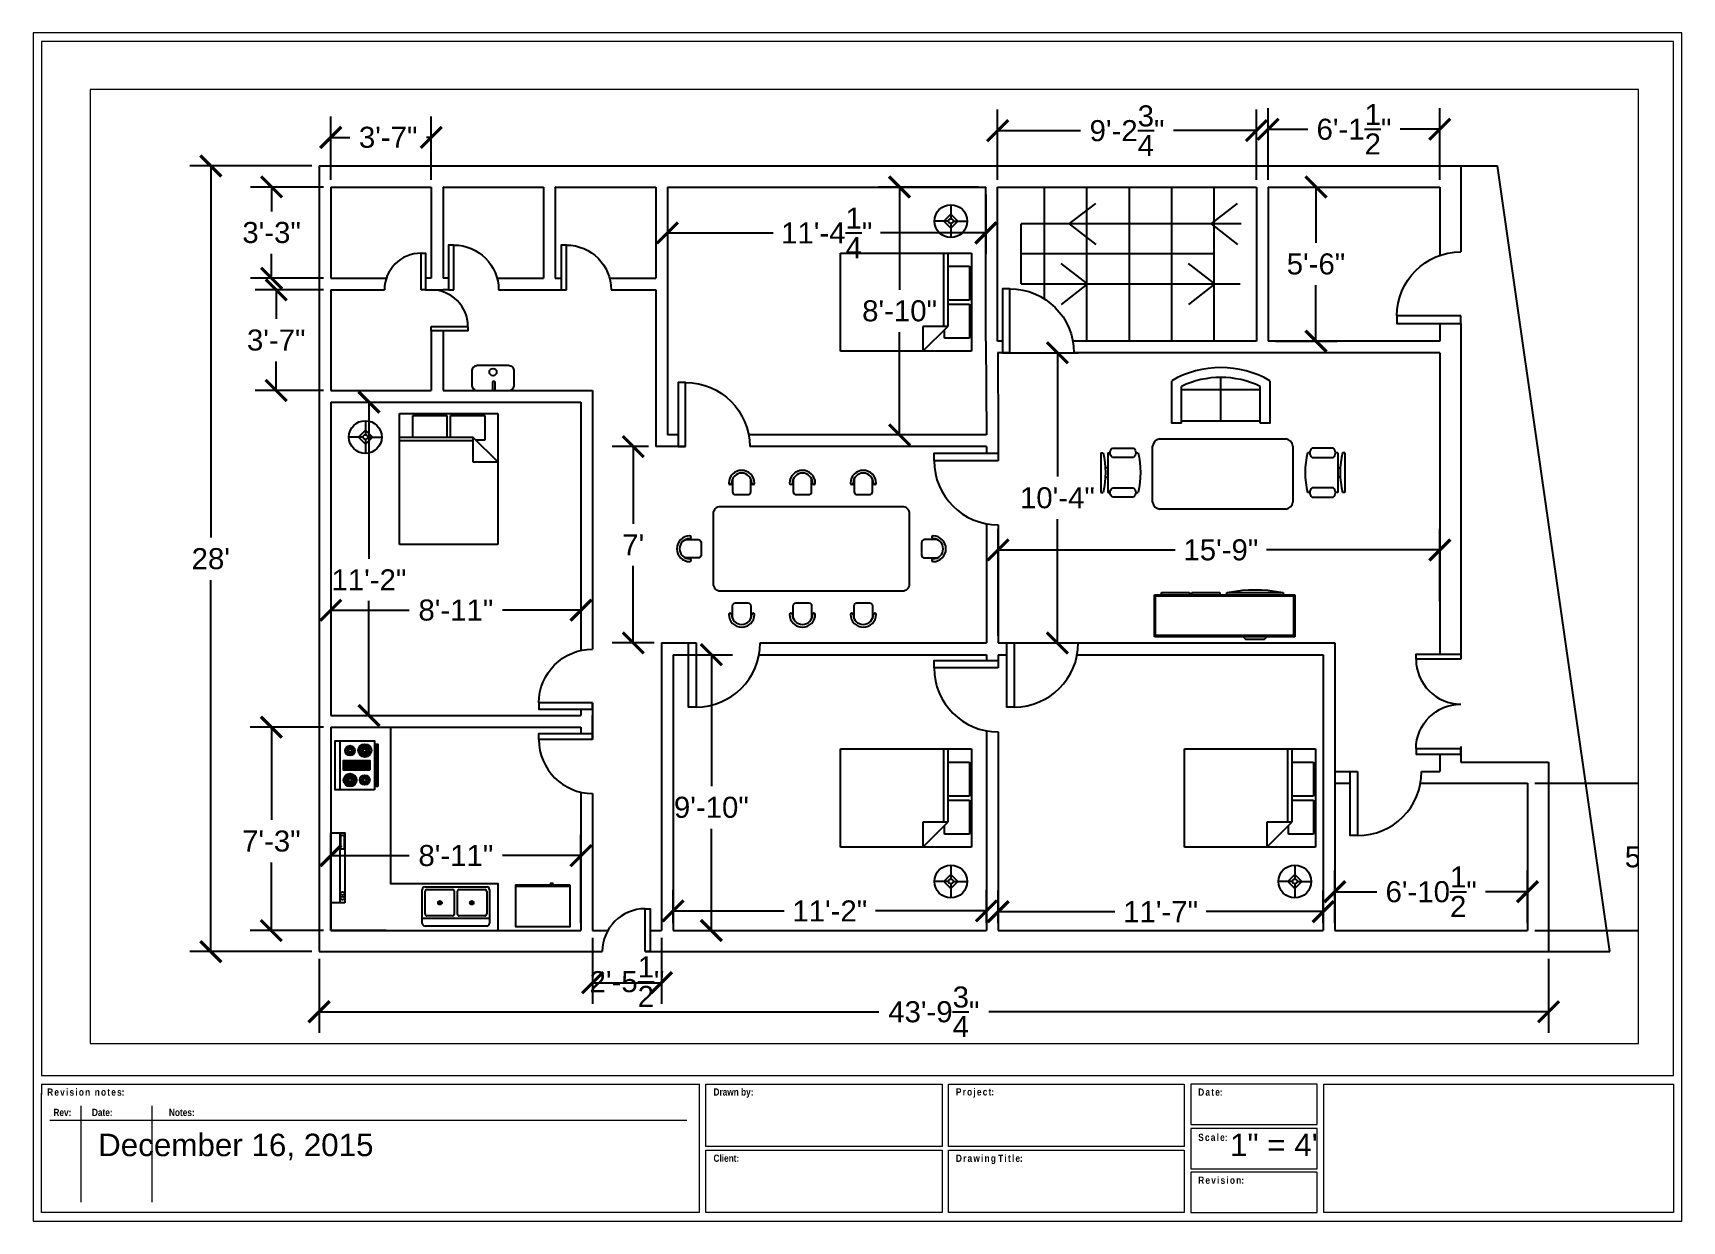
# Paper-space layout 'Layout1' of a CAD drawing. Header units: inches. Extents: x 11.7 to 26.4, y 11.1 to 21.7.
# The model-space entities are those that its viewports show. They can reach past a viewport. Long polylines and large blocks are cut down to what shows.
import ezdxf

# ---------------------------------------------------------------- set-up
doc = ezdxf.new("R2010")
doc.units = ezdxf.units.IN
doc.header["$MEASUREMENT"] = 0
doc.layers.add('Blocks', color=7, linetype='Continuous')
doc.layers.add('dim', color=7, linetype='Continuous')
doc.layers.add('www.cadblocksfree.com', color=7, linetype='Continuous', lineweight=0)
doc.styles.get("Standard").update_dxf_attribs({"font": 'arial.ttf'})
doc.dimstyles.get("Standard").update_dxf_attribs({"dimscale": 50, "dimtxt": 0.18, "dimasz": 0.18, "dimexe": 0.18, "dimexo": 0.0625, "dimgap": 0.09, "dimtad": 0, "dimtih": 1, "dimtoh": 1, "dimzin": 0, "dimdsep": 46, "dimlunit": 4, "dimtxsty": 'Standard', "dimblk": 'ARCHTICK', "dimcen": 0.09, "dimclrd": 3, "dimclre": 3, "dimclrt": 3, "dimadec": 0, "dimazin": 0, "dimtfac": 1, "dimtofl": 0, "dimtmove": 0, "dimatfit": 3, "dimfxl": 1, "dimtolj": 1, "dimtzin": 0, "dimarcsym": 0})

psp = doc.layouts.get("Layout1")

# ---------------------------------------------------------------- texts
at = {"char_height": 0.2, "attachment_point": 1}
for s, insert in [('December 16, 2015', (12.306, 11.874)), ('1" = 4\'', (22.391, 11.874))]:
    psp.add_mtext(s, dxfattribs=dict(at, insert=insert))
at = {"layer": 'www.cadblocksfree.com', "width": 507.64975, "attachment_point": 4}
for s, insert, char_height in [('{\\fArial Narrow|b1|i0|c0|p34;\\H0.75x;R\\H0.4444x; \\H2.25x;e\\H0.4444x; \\H2.25x;v\\H0.4445x; \\H2.25x;i\\H0.4445x; \\H2.249x;s\\H0.4446x; \\H2.249x;i\\H0.4446x; \\H2.249x;o\\H0.4446x; \\H2.249x;n  n\\H0.4446x; \\H2.249x;o\\H0.4446x; \\H2.249x;t\\H0.4446x; \\H2.249x;e\\H0.4446x; \\H2.249x;s:}', (11.852, 12.244), 0.085748), ('{\\fArial Narrow|b1|i0|c0|p34;\\H0.75x;Drawn by:\\C242;\\c3539158; }', (17.789, 12.236), 0.08575), ('{\\fArial Narrow|b1|i0|c0|p34;\\H0.75x;\\C7;P\\H0.4444x; \\H2.25x;r\\H0.4444x; \\H2.25x;o\\H0.4444x; \\H2.25x;j\\H0.4444x; \\H2.25x;e\\H0.4444x; \\H2.25x;c\\H0.4444x; \\H2.25x;t\\H0.9996x;:}', (19.949, 12.237), 0.085748), ('{\\fArial Narrow|b1|i0|c0|p34;\\H0.75x;\\C7;D\\H0.4444x; \\H2.25x;a\\H0.4444x; \\H2.25x;t\\H0.4444x; \\H2.25x;e:}', (22.108, 12.244), 0.085748), ('{\\fArial Narrow|b1|i0|c0|p34;\\H0.75x;Rev:^IDate:^I^INotes:}', (11.908, 12.063), 0.08575), ('{\\fArial Narrow|b1|i0|c0|p34;\\H0.75x;S\\H0.4444x; \\H2.25x;c\\H0.4444x; \\H2.25x;a\\H0.4444x; \\H2.25x;l\\H0.4446x; \\H2.249x;e:}', (22.108, 11.841), 0.085748), ('{\\fArial Narrow|b1|i0|c0|p34;\\H0.75x;Client\\H0.998x;:}', (17.789, 11.655), 0.08575), ('{\\fArial Narrow|b1|i0|c0|p34;\\H0.75x;D\\H0.4444x; \\H2.25x;r\\H0.4444x; \\H2.25x;a\\H0.4444x; \\H2.25x;w\\H0.4444x; \\H2.25x;i\\H0.4444x; \\H2.25x;n\\H0.4444x; \\H2.25x;g T\\H0.4444x; \\H2.25x;i\\H0.4444x; \\H2.25x;t\\H0.4444x; \\H2.25x;l\\H0.4444x; \\H2.25x;e\\H0.999x;:}', (19.949, 11.645), 0.085748), ('{\\fArial Narrow|b1|i0|c0|p34;\\H0.75x;R\\H0.4444x; \\H2.25x;e\\H0.4444x; \\H2.25x;v\\H0.4444x; \\H2.25x;i\\H0.4446x; \\H2.249x;s\\H0.4446x; \\H2.249x;i\\H0.4446x; \\H2.249x;o\\H0.4446x; \\H2.249x;n:}', (22.108, 11.459), 0.085748)]:
    psp.add_mtext(s, dxfattribs=dict(at, insert=insert, char_height=char_height))

msp = doc.modelspace()

# ---------------------------------------------------------------- blocks, each defined once
blk = doc.blocks.new('door')
blk.add_lwpolyline([(0, -3.18), (-27.39, -3.18), (-27.39, 0), (0, 0)], close=True)
blk.add_arc((0, -3.18), 27.39, 180, 270)
blk = doc.blocks.new('_ArchTick')
at = {"color": 0, "linetype": 'ByBlock', "const_width": 0.15}
blk.add_lwpolyline([(-0.5, -0.5), (0.5, 0.5)], dxfattribs=at)
blk = doc.blocks.new('*D6')
at = {"layer": 'Defpoints', "color": 0, "transparency": 16777216}
for p in [(119.11, -287.73), (12.11, -319.77), (119.11, -319.77)]:
    blk.add_point(p, dxfattribs=at)
at = {"layer": 'dim', "color": 3, "lineweight": -2, "transparency": 16777216}
for p, q in [((12.11, -316.65), (12.11, -278.73)), ((119.11, -316.65), (119.11, -278.73)), ((12.11, -287.73), (45.64, -287.73)), ((119.11, -287.73), (85.57, -287.73))]:
    blk.add_line(p, q, dxfattribs=at)
at = {"layer": 'dim', "color": 3, "lineweight": -2, "transparency": 16777216, "xscale": 9, "yscale": 9, "zscale": 9, "rotation": 180}
blk.add_blockref('_ArchTick', (12.11, -287.73), dxfattribs=at)
at = {"layer": 'dim', "color": 3, "lineweight": -2, "transparency": 16777216, "xscale": 9, "yscale": 9, "zscale": 9}
blk.add_blockref('_ArchTick', (119.11, -287.73), dxfattribs=at)
at = {"layer": 'dim', "color": 3, "transparency": 16777216, "insert": (65.61, -287.73), "char_height": 9, "attachment_point": 5}
blk.add_mtext('\\A1;8\'-11"', dxfattribs=at)
blk = doc.blocks.new('*D7')
at = {"layer": 'Defpoints', "color": 0, "transparency": 16777216}
for p in [(12.11, -232.77), (-13.31, -319.77), (12.11, -319.77)]:
    blk.add_point(p, dxfattribs=at)
at = {"layer": 'dim', "color": 3, "lineweight": -2, "transparency": 16777216}
for p, q in [((8.98, -232.77), (-22.31, -232.77)), ((-13.31, -232.77), (-13.31, -272.43)), ((-13.31, -319.77), (-13.31, -290.63)), ((8.98, -319.77), (-22.31, -319.77))]:
    blk.add_line(p, q, dxfattribs=at)
at = {"layer": 'dim', "color": 3, "lineweight": -2, "transparency": 16777216, "xscale": 9, "yscale": 9, "zscale": 9}
for p, rotation in [((-13.31, -232.77), 90), ((-13.31, -319.77), 270)]:
    blk.add_blockref('_ArchTick', p, dxfattribs=dict(at, rotation=rotation))
at = {"layer": 'dim', "color": 3, "transparency": 16777216, "insert": (-13.31, -281.53), "char_height": 9, "attachment_point": 5}
blk.add_mtext('\\A1;7\'-3"', dxfattribs=at)
blk = doc.blocks.new('*D8')
at = {"layer": 'Defpoints', "color": 0, "transparency": 16777216}
for p in [(12.11, -93.77), (12.11, -227.77), (28.42, -227.77)]:
    blk.add_point(p, dxfattribs=at)
at = {"layer": 'dim', "color": 3, "lineweight": -2, "transparency": 16777216}
for p, q in [((15.23, -93.77), (37.42, -93.77)), ((28.42, -93.77), (28.42, -160.77)), ((28.42, -227.77), (28.42, -178.81)), ((15.23, -227.77), (37.42, -227.77))]:
    blk.add_line(p, q, dxfattribs=at)
at = {"layer": 'dim', "color": 3, "lineweight": -2, "transparency": 16777216, "xscale": 9, "yscale": 9, "zscale": 9}
for p, rotation in [((28.42, -93.77), 90), ((28.42, -227.77), 270)]:
    blk.add_blockref('_ArchTick', p, dxfattribs=dict(at, rotation=rotation))
at = {"layer": 'dim', "color": 3, "transparency": 16777216, "insert": (28.42, -169.79), "char_height": 9, "attachment_point": 5}
blk.add_mtext('\\A1;11\'-2"', dxfattribs=at)
blk = doc.blocks.new('*D9')
at = {"layer": 'Defpoints', "color": 0, "transparency": 16777216}
for p in [(12.11, -93.77), (119.11, -93.77), (119.11, -182.75)]:
    blk.add_point(p, dxfattribs=at)
at = {"layer": 'dim', "color": 3, "lineweight": -2, "transparency": 16777216}
for p, q in [((12.11, -96.9), (12.11, -191.75)), ((119.11, -96.9), (119.11, -191.75)), ((12.11, -182.75), (45.64, -182.75)), ((119.11, -182.75), (85.57, -182.75))]:
    blk.add_line(p, q, dxfattribs=at)
at = {"layer": 'dim', "color": 3, "lineweight": -2, "transparency": 16777216, "xscale": 9, "yscale": 9, "zscale": 9, "rotation": 180}
blk.add_blockref('_ArchTick', (12.11, -182.75), dxfattribs=at)
at = {"layer": 'dim', "color": 3, "lineweight": -2, "transparency": 16777216, "xscale": 9, "yscale": 9, "zscale": 9}
blk.add_blockref('_ArchTick', (119.11, -182.75), dxfattribs=at)
at = {"layer": 'dim', "color": 3, "transparency": 16777216, "insert": (65.61, -182.75), "char_height": 9, "attachment_point": 5}
blk.add_mtext('\\A1;8\'-11"', dxfattribs=at)
blk = doc.blocks.new('*D10')
at = {"layer": 'Defpoints', "color": 0, "transparency": 16777216}
for p in [(55.11, 19.44), (12.11, -1.77), (55.11, -1.77)]:
    blk.add_point(p, dxfattribs=at)
at = {"layer": 'dim', "color": 3, "lineweight": -2, "transparency": 16777216}
for p, q in [((12.11, 1.35), (12.11, 28.44)), ((55.11, 1.35), (55.11, 28.44)), ((12.11, 19.44), (20.19, 19.44)), ((55.11, 19.44), (53.11, 19.44))]:
    blk.add_line(p, q, dxfattribs=at)
at = {"layer": 'dim', "color": 3, "lineweight": -2, "transparency": 16777216, "xscale": 9, "yscale": 9, "zscale": 9, "rotation": 180}
blk.add_blockref('_ArchTick', (12.11, 19.44), dxfattribs=at)
at = {"layer": 'dim', "color": 3, "lineweight": -2, "transparency": 16777216, "xscale": 9, "yscale": 9, "zscale": 9}
blk.add_blockref('_ArchTick', (55.11, 19.44), dxfattribs=at)
at = {"layer": 'dim', "color": 3, "transparency": 16777216, "insert": (36.65, 19.44), "char_height": 9, "attachment_point": 5}
blk.add_mtext('\\A1;3\'-7"', dxfattribs=at)
blk = doc.blocks.new('*D11')
at = {"layer": 'Defpoints', "color": 0, "transparency": 16777216}
for p in [(12.11, -1.77), (-13.2, -40.77), (12.11, -40.77)]:
    blk.add_point(p, dxfattribs=at)
at = {"layer": 'dim', "color": 3, "lineweight": -2, "transparency": 16777216}
for p, q in [((8.98, -1.77), (-22.2, -1.77)), ((-13.2, -1.77), (-13.2, -12.18)), ((-13.2, -40.77), (-13.2, -30.37)), ((8.98, -40.77), (-22.2, -40.77))]:
    blk.add_line(p, q, dxfattribs=at)
at = {"layer": 'dim', "color": 3, "lineweight": -2, "transparency": 16777216, "xscale": 9, "yscale": 9, "zscale": 9}
for p, rotation in [((-13.2, -1.77), 90), ((-13.2, -40.77), 270)]:
    blk.add_blockref('_ArchTick', p, dxfattribs=dict(at, rotation=rotation))
at = {"layer": 'dim', "color": 3, "transparency": 16777216, "insert": (-13.2, -21.27), "char_height": 9, "attachment_point": 5}
blk.add_mtext('\\A1;3\'-3"', dxfattribs=at)
blk = doc.blocks.new('*D12')
at = {"layer": 'Defpoints', "color": 0, "transparency": 16777216}
for p in [(12.11, -45.77), (-11.23, -88.77), (12.11, -88.77)]:
    blk.add_point(p, dxfattribs=at)
at = {"layer": 'dim', "color": 3, "lineweight": -2, "transparency": 16777216}
for p, q in [((8.98, -45.77), (-20.23, -45.77)), ((-11.23, -45.77), (-11.23, -58.18)), ((-11.23, -88.77), (-11.23, -76.37)), ((8.98, -88.77), (-20.23, -88.77))]:
    blk.add_line(p, q, dxfattribs=at)
at = {"layer": 'dim', "color": 3, "lineweight": -2, "transparency": 16777216, "xscale": 9, "yscale": 9, "zscale": 9}
for p, rotation in [((-11.23, -45.77), 90), ((-11.23, -88.77), 270)]:
    blk.add_blockref('_ArchTick', p, dxfattribs=dict(at, rotation=rotation))
at = {"layer": 'dim', "color": 3, "transparency": 16777216, "insert": (-11.23, -67.27), "char_height": 9, "attachment_point": 5}
blk.add_mtext('\\A1;3\'-7"', dxfattribs=at)
blk = doc.blocks.new('*D13')
at = {"layer": 'Defpoints', "color": 0, "transparency": 16777216}
for p in [(156.11, -1.77), (292.31, -1.77), (292.31, -21.41)]:
    blk.add_point(p, dxfattribs=at)
at = {"layer": 'dim', "color": 3, "lineweight": -2, "transparency": 16777216}
for p, q in [((156.11, -4.9), (156.11, -30.41)), ((292.31, -4.9), (292.31, -30.41)), ((156.11, -21.41), (201.26, -21.41)), ((292.31, -21.41), (247.16, -21.41))]:
    blk.add_line(p, q, dxfattribs=at)
at = {"layer": 'dim', "color": 3, "lineweight": -2, "transparency": 16777216, "xscale": 9, "yscale": 9, "zscale": 9, "rotation": 180}
blk.add_blockref('_ArchTick', (156.11, -21.41), dxfattribs=at)
at = {"layer": 'dim', "color": 3, "lineweight": -2, "transparency": 16777216, "xscale": 9, "yscale": 9, "zscale": 9}
blk.add_blockref('_ArchTick', (292.31, -21.41), dxfattribs=at)
at = {"layer": 'dim', "color": 3, "transparency": 16777216, "insert": (224.21, -21.41), "char_height": 9, "attachment_point": 5}
blk.add_mtext('\\A1;11\'-4{\\H1.000000x;\\S1/4;}"', dxfattribs=at)
blk = doc.blocks.new('*D14')
at = {"layer": 'Defpoints', "color": 0, "transparency": 16777216}
for p in [(292.31, -1.77), (255.37, -107.78), (292.59, -107.78)]:
    blk.add_point(p, dxfattribs=at)
at = {"layer": 'dim', "color": 3, "lineweight": -2, "transparency": 16777216}
for p, q in [((289.19, -1.77), (246.37, -1.77)), ((255.37, -1.77), (255.37, -45.68)), ((255.37, -107.78), (255.37, -63.87)), ((289.47, -107.78), (246.37, -107.78))]:
    blk.add_line(p, q, dxfattribs=at)
at = {"layer": 'dim', "color": 3, "lineweight": -2, "transparency": 16777216, "xscale": 9, "yscale": 9, "zscale": 9}
for p, rotation in [((255.37, -1.77), 90), ((255.37, -107.78), 270)]:
    blk.add_blockref('_ArchTick', p, dxfattribs=dict(at, rotation=rotation))
at = {"layer": 'dim', "color": 3, "transparency": 16777216, "insert": (255.37, -54.78), "char_height": 9, "attachment_point": 5}
blk.add_mtext('\\A1;8\'-10"', dxfattribs=at)
blk = doc.blocks.new('*D15')
at = {"layer": 'Defpoints', "color": 0, "transparency": 16777216}
for p in [(292.51, -311.38), (158.51, -319.77), (292.51, -319.77)]:
    blk.add_point(p, dxfattribs=at)
at = {"layer": 'dim', "color": 3, "lineweight": -2, "transparency": 16777216}
for p, q in [((158.51, -316.65), (158.51, -302.38)), ((292.51, -316.65), (292.51, -302.38)), ((158.51, -311.38), (205.97, -311.38)), ((292.51, -311.38), (245.04, -311.38))]:
    blk.add_line(p, q, dxfattribs=at)
at = {"layer": 'dim', "color": 3, "lineweight": -2, "transparency": 16777216, "xscale": 9, "yscale": 9, "zscale": 9, "rotation": 180}
blk.add_blockref('_ArchTick', (158.51, -311.38), dxfattribs=at)
at = {"layer": 'dim', "color": 3, "lineweight": -2, "transparency": 16777216, "xscale": 9, "yscale": 9, "zscale": 9}
blk.add_blockref('_ArchTick', (292.51, -311.38), dxfattribs=at)
at = {"layer": 'dim', "color": 3, "transparency": 16777216, "insert": (225.51, -311.38), "char_height": 9, "attachment_point": 5}
blk.add_mtext('\\A1;11\'-2"', dxfattribs=at)
blk = doc.blocks.new('*D16')
at = {"layer": 'Defpoints', "color": 0, "transparency": 16777216}
for p in [(158.51, -201.77), (158.51, -319.77), (174.87, -319.77)]:
    blk.add_point(p, dxfattribs=at)
at = {"layer": 'dim', "color": 3, "lineweight": -2, "transparency": 16777216}
for p, q in [((161.63, -201.77), (183.87, -201.77)), ((174.87, -201.77), (174.87, -258)), ((174.87, -319.77), (174.87, -276.19)), ((161.63, -319.77), (183.87, -319.77))]:
    blk.add_line(p, q, dxfattribs=at)
at = {"layer": 'dim', "color": 3, "lineweight": -2, "transparency": 16777216, "xscale": 9, "yscale": 9, "zscale": 9}
for p, rotation in [((174.87, -201.77), 90), ((174.87, -319.77), 270)]:
    blk.add_blockref('_ArchTick', p, dxfattribs=dict(at, rotation=rotation))
at = {"layer": 'dim', "color": 3, "transparency": 16777216, "insert": (174.87, -267.1), "char_height": 9, "attachment_point": 5}
blk.add_mtext('\\A1;9\'-10"', dxfattribs=at)
blk = doc.blocks.new('*D17')
at = {"layer": 'Defpoints', "color": 0, "transparency": 16777216}
for p in [(436.51, -311.68), (297.51, -319.77), (436.51, -319.77)]:
    blk.add_point(p, dxfattribs=at)
at = {"layer": 'dim', "color": 3, "lineweight": -2, "transparency": 16777216}
for p, q in [((297.51, -316.65), (297.51, -302.68)), ((436.51, -316.65), (436.51, -302.68)), ((297.51, -311.68), (347.47, -311.68)), ((436.51, -311.68), (386.54, -311.68))]:
    blk.add_line(p, q, dxfattribs=at)
at = {"layer": 'dim', "color": 3, "lineweight": -2, "transparency": 16777216, "xscale": 9, "yscale": 9, "zscale": 9, "rotation": 180}
blk.add_blockref('_ArchTick', (297.51, -311.68), dxfattribs=at)
at = {"layer": 'dim', "color": 3, "lineweight": -2, "transparency": 16777216, "xscale": 9, "yscale": 9, "zscale": 9}
blk.add_blockref('_ArchTick', (436.51, -311.68), dxfattribs=at)
at = {"layer": 'dim', "color": 3, "transparency": 16777216, "insert": (367.01, -311.68), "char_height": 9, "attachment_point": 5}
blk.add_mtext('\\A1;11\'-7"', dxfattribs=at)
blk = doc.blocks.new('*D18')
at = {"layer": 'Defpoints', "color": 0, "transparency": 16777216}
for p in [(523.92, -303.14), (441.51, -319.77), (523.92, -319.77)]:
    blk.add_point(p, dxfattribs=at)
at = {"layer": 'dim', "color": 3, "lineweight": -2, "transparency": 16777216}
for p, q in [((441.51, -316.65), (441.51, -294.14)), ((523.92, -316.65), (523.92, -294.14)), ((441.51, -303.14), (459.45, -303.14)), ((523.92, -303.14), (505.98, -303.14))]:
    blk.add_line(p, q, dxfattribs=at)
at = {"layer": 'dim', "color": 3, "lineweight": -2, "transparency": 16777216, "xscale": 9, "yscale": 9, "zscale": 9, "rotation": 180}
blk.add_blockref('_ArchTick', (441.51, -303.14), dxfattribs=at)
at = {"layer": 'dim', "color": 3, "lineweight": -2, "transparency": 16777216, "xscale": 9, "yscale": 9, "zscale": 9}
blk.add_blockref('_ArchTick', (523.92, -303.14), dxfattribs=at)
at = {"layer": 'dim', "color": 3, "transparency": 16777216, "insert": (482.71, -303.14), "char_height": 9, "attachment_point": 5}
blk.add_mtext('\\A1;6\'-10{\\H1.000000x;\\S1/2;}"', dxfattribs=at)
blk = doc.blocks.new('*D19')
at = {"layer": 'Defpoints', "color": 0, "transparency": 16777216}
for p in [(523.92, -256.77), (523.92, -319.77), (578.02, -319.77)]:
    blk.add_point(p, dxfattribs=at)
at = {"layer": 'dim', "color": 3, "lineweight": -2, "transparency": 16777216}
for p, q in [((527.04, -256.77), (587.02, -256.77)), ((578.02, -256.77), (578.02, -279.18)), ((578.02, -319.77), (578.02, -297.37)), ((527.04, -319.77), (587.02, -319.77))]:
    blk.add_line(p, q, dxfattribs=at)
at = {"layer": 'dim', "color": 3, "lineweight": -2, "transparency": 16777216, "xscale": 9, "yscale": 9, "zscale": 9}
for p, rotation in [((578.02, -256.77), 90), ((578.02, -319.77), 270)]:
    blk.add_blockref('_ArchTick', p, dxfattribs=dict(at, rotation=rotation))
at = {"layer": 'dim', "color": 3, "transparency": 16777216, "insert": (578.02, -288.27), "char_height": 9, "attachment_point": 5}
blk.add_mtext('\\A1;5\'-3"', dxfattribs=at)
blk = doc.blocks.new('*D20')
at = {"layer": 'Defpoints', "color": 0, "transparency": 16777216}
for p in [(297.33, -72.67), (322.86, -72.67), (297.51, -196.77)]:
    blk.add_point(p, dxfattribs=at)
at = {"layer": 'dim', "color": 3, "lineweight": -2, "transparency": 16777216}
for p, q in [((300.45, -72.67), (331.86, -72.67)), ((322.86, -72.67), (322.86, -125.62)), ((322.86, -196.77), (322.86, -143.81)), ((300.63, -196.77), (331.86, -196.77))]:
    blk.add_line(p, q, dxfattribs=at)
at = {"layer": 'dim', "color": 3, "lineweight": -2, "transparency": 16777216, "xscale": 9, "yscale": 9, "zscale": 9}
for p, rotation in [((322.86, -72.67), 90), ((322.86, -196.77), 270)]:
    blk.add_blockref('_ArchTick', p, dxfattribs=dict(at, rotation=rotation))
at = {"layer": 'dim', "color": 3, "transparency": 16777216, "insert": (322.86, -134.72), "char_height": 9, "attachment_point": 5}
blk.add_mtext('\\A1;10\'-4"', dxfattribs=at)
blk = doc.blocks.new('*D21')
at = {"layer": 'Defpoints', "color": 0, "transparency": 16777216}
for p in [(486.43, -157), (486.43, -182.03), (297.51, -196.77)]:
    blk.add_point(p, dxfattribs=at)
at = {"layer": 'dim', "color": 3, "lineweight": -2, "transparency": 16777216}
for p, q in [((297.51, -193.65), (297.51, -148)), ((486.43, -178.9), (486.43, -148)), ((297.51, -157), (373.24, -157)), ((486.43, -157), (412.31, -157))]:
    blk.add_line(p, q, dxfattribs=at)
at = {"layer": 'dim', "color": 3, "lineweight": -2, "transparency": 16777216, "xscale": 9, "yscale": 9, "zscale": 9, "rotation": 180}
blk.add_blockref('_ArchTick', (297.51, -157), dxfattribs=at)
at = {"layer": 'dim', "color": 3, "lineweight": -2, "transparency": 16777216, "xscale": 9, "yscale": 9, "zscale": 9}
blk.add_blockref('_ArchTick', (486.43, -157), dxfattribs=at)
at = {"layer": 'dim', "color": 3, "transparency": 16777216, "insert": (392.77, -157), "char_height": 9, "attachment_point": 5}
blk.add_mtext('\\A1;15\'-9"', dxfattribs=at)
blk = doc.blocks.new('*D22')
at = {"layer": 'Defpoints', "color": 0, "transparency": 16777216}
for p in [(141.47, -112.78), (151.11, -112.78), (153.51, -196.77)]:
    blk.add_point(p, dxfattribs=at)
at = {"layer": 'dim', "color": 3, "lineweight": -2, "transparency": 16777216}
for p, q in [((147.98, -112.78), (132.47, -112.78)), ((141.47, -112.78), (141.47, -145.78)), ((141.47, -196.77), (141.47, -163.78)), ((150.38, -196.77), (132.47, -196.77))]:
    blk.add_line(p, q, dxfattribs=at)
at = {"layer": 'dim', "color": 3, "lineweight": -2, "transparency": 16777216, "xscale": 9, "yscale": 9, "zscale": 9}
for p, rotation in [((141.47, -112.78), 90), ((141.47, -196.77), 270)]:
    blk.add_blockref('_ArchTick', p, dxfattribs=dict(at, rotation=rotation))
at = {"layer": 'dim', "color": 3, "transparency": 16777216, "insert": (141.47, -154.78), "char_height": 9, "attachment_point": 5}
blk.add_mtext("\\A1;7'", dxfattribs=at)
blk = doc.blocks.new('*D23')
at = {"layer": 'Defpoints', "color": 0, "transparency": 16777216}
for p in [(124.11, -319.77), (153.51, -319.77), (153.51, -342.06)]:
    blk.add_point(p, dxfattribs=at)
at = {"layer": 'dim', "color": 3, "lineweight": -2, "transparency": 16777216}
for p, q in [((124.11, -322.9), (124.11, -351.06)), ((153.51, -322.9), (153.51, -351.06)), ((124.11, -342.06), (153.51, -342.06))]:
    blk.add_line(p, q, dxfattribs=at)
at = {"layer": 'dim', "color": 3, "lineweight": -2, "transparency": 16777216, "xscale": 9, "yscale": 9, "zscale": 9, "rotation": 180}
blk.add_blockref('_ArchTick', (124.11, -342.06), dxfattribs=at)
at = {"layer": 'dim', "color": 3, "lineweight": -2, "transparency": 16777216, "xscale": 9, "yscale": 9, "zscale": 9}
blk.add_blockref('_ArchTick', (153.51, -342.06), dxfattribs=at)
at = {"layer": 'dim', "color": 3, "transparency": 16777216, "insert": (138.81, -341.62), "char_height": 9, "attachment_point": 5}
blk.add_mtext('\\A1;2\'-5{\\H1.000000x;\\S1/2;}"', dxfattribs=at)
blk = doc.blocks.new('*D24')
at = {"layer": 'Defpoints', "color": 0, "transparency": 16777216}
for p in [(486.43, 22.94), (412.98, -1.77), (486.43, -1.77)]:
    blk.add_point(p, dxfattribs=at)
at = {"layer": 'dim', "color": 3, "lineweight": -2, "transparency": 16777216}
for p, q in [((412.98, 1.35), (412.98, 31.94)), ((486.43, 1.35), (486.43, 31.94)), ((412.98, 22.94), (429.94, 22.94)), ((486.43, 22.94), (469.47, 22.94))]:
    blk.add_line(p, q, dxfattribs=at)
at = {"layer": 'dim', "color": 3, "lineweight": -2, "transparency": 16777216, "xscale": 9, "yscale": 9, "zscale": 9, "rotation": 180}
blk.add_blockref('_ArchTick', (412.98, 22.94), dxfattribs=at)
at = {"layer": 'dim', "color": 3, "lineweight": -2, "transparency": 16777216, "xscale": 9, "yscale": 9, "zscale": 9}
blk.add_blockref('_ArchTick', (486.43, 22.94), dxfattribs=at)
at = {"layer": 'dim', "color": 3, "transparency": 16777216, "insert": (449.7, 22.94), "char_height": 9, "attachment_point": 5}
blk.add_mtext('\\A1;6\'-1{\\H1.000000x;\\S1/2;}"', dxfattribs=at)
blk = doc.blocks.new('*D25')
at = {"layer": 'Defpoints', "color": 0, "transparency": 16777216}
for p in [(412.98, -1.77), (412.98, -67.67), (433.45, -67.67)]:
    blk.add_point(p, dxfattribs=at)
at = {"layer": 'dim', "color": 3, "lineweight": -2, "transparency": 16777216}
for p, q in [((416.1, -1.77), (442.45, -1.77)), ((433.45, -1.77), (433.45, -25.62)), ((433.45, -67.67), (433.45, -43.81)), ((416.1, -67.67), (442.45, -67.67))]:
    blk.add_line(p, q, dxfattribs=at)
at = {"layer": 'dim', "color": 3, "lineweight": -2, "transparency": 16777216, "xscale": 9, "yscale": 9, "zscale": 9}
for p, rotation in [((433.45, -1.77), 90), ((433.45, -67.67), 270)]:
    blk.add_blockref('_ArchTick', p, dxfattribs=dict(at, rotation=rotation))
at = {"layer": 'dim', "color": 3, "transparency": 16777216, "insert": (433.45, -34.72), "char_height": 9, "attachment_point": 5}
blk.add_mtext('\\A1;5\'-6"', dxfattribs=at)
blk = doc.blocks.new('*D26')
at = {"layer": 'Defpoints', "color": 0, "transparency": 16777216}
for p in [(407.98, 22.34), (297.31, -1.77), (407.98, -1.77)]:
    blk.add_point(p, dxfattribs=at)
at = {"layer": 'dim', "color": 3, "lineweight": -2, "transparency": 16777216}
for p, q in [((297.31, 1.35), (297.31, 31.34)), ((407.98, 1.35), (407.98, 31.34)), ((297.31, 22.34), (332.77, 22.34)), ((407.98, 22.34), (372.52, 22.34))]:
    blk.add_line(p, q, dxfattribs=at)
at = {"layer": 'dim', "color": 3, "lineweight": -2, "transparency": 16777216, "xscale": 9, "yscale": 9, "zscale": 9, "rotation": 180}
blk.add_blockref('_ArchTick', (297.31, 22.34), dxfattribs=at)
at = {"layer": 'dim', "color": 3, "lineweight": -2, "transparency": 16777216, "xscale": 9, "yscale": 9, "zscale": 9}
blk.add_blockref('_ArchTick', (407.98, 22.34), dxfattribs=at)
at = {"layer": 'dim', "color": 3, "transparency": 16777216, "insert": (352.64, 22.34), "char_height": 9, "attachment_point": 5}
blk.add_mtext('\\A1;9\'-2{\\H1.000000x;\\S3/4;}"', dxfattribs=at)
blk = doc.blocks.new('*D27')
at = {"layer": 'Defpoints', "color": 0, "transparency": 16777216}
for p in [(7.11, -328.77), (532.92, -328.77), (532.92, -354.48)]:
    blk.add_point(p, dxfattribs=at)
at = {"layer": 'dim', "color": 3, "lineweight": -2, "transparency": 16777216}
for p, q in [((7.11, -331.9), (7.11, -363.48)), ((532.92, -331.9), (532.92, -363.48)), ((7.11, -354.48), (246.46, -354.48)), ((532.92, -354.48), (293.57, -354.48))]:
    blk.add_line(p, q, dxfattribs=at)
at = {"layer": 'dim', "color": 3, "lineweight": -2, "transparency": 16777216, "xscale": 9, "yscale": 9, "zscale": 9, "rotation": 180}
blk.add_blockref('_ArchTick', (7.11, -354.48), dxfattribs=at)
at = {"layer": 'dim', "color": 3, "lineweight": -2, "transparency": 16777216, "xscale": 9, "yscale": 9, "zscale": 9}
blk.add_blockref('_ArchTick', (532.92, -354.48), dxfattribs=at)
at = {"layer": 'dim', "color": 3, "transparency": 16777216, "insert": (270.01, -354.48), "char_height": 9, "attachment_point": 5}
blk.add_mtext('\\A1;43\'-9{\\H1.000000x;\\S3/4;}"', dxfattribs=at)
blk = doc.blocks.new('*D28')
at = {"layer": 'Defpoints', "color": 0, "transparency": 16777216}
for p in [(7.11, 7.23), (-39.21, -328.77), (7.11, -328.77)]:
    blk.add_point(p, dxfattribs=at)
at = {"layer": 'dim', "color": 3, "lineweight": -2, "transparency": 16777216}
for p, q in [((3.98, 7.23), (-48.21, 7.23)), ((-39.21, 7.23), (-39.21, -151.68)), ((-39.21, -328.77), (-39.21, -169.87)), ((3.98, -328.77), (-48.21, -328.77))]:
    blk.add_line(p, q, dxfattribs=at)
at = {"layer": 'dim', "color": 3, "lineweight": -2, "transparency": 16777216, "xscale": 9, "yscale": 9, "zscale": 9}
for p, rotation in [((-39.21, 7.23), 90), ((-39.21, -328.77), 270)]:
    blk.add_blockref('_ArchTick', p, dxfattribs=dict(at, rotation=rotation))
at = {"layer": 'dim', "color": 3, "transparency": 16777216, "insert": (-39.21, -160.77), "char_height": 9, "attachment_point": 5}
blk.add_mtext("\\A1;28'", dxfattribs=at)
blk = doc.blocks.new('dining table')
for points in [[(8.27, 29.89), (8.27, 24.35, 0.414214), (9.47, 23.15), (14.87, 23.15, 0.414214), (16.07, 24.35), (16.07, 29.89)], [(34.27, 29.89), (34.27, 24.35, 0.414214), (35.47, 23.15), (40.88, 23.15, 0.414214), (42.08, 24.35), (42.08, 29.89)], [(60.28, 29.89), (60.28, 24.35, 0.414214), (61.48, 23.15), (66.89, 23.15, 0.414214), (68.09, 24.35), (68.09, 29.89)], [(-11.9, 3.9), (-6.36, 3.9, -0.414214), (-5.16, 2.7), (-5.16, -2.7, -0.414214), (-6.36, -3.9), (-11.9, -3.9)], [(95.9, 3.9), (90.36, 3.9, 0.414214), (89.16, 2.7), (89.16, -2.7, 0.414214), (90.36, -3.9), (95.9, -3.9)], [(8.27, -29.89), (8.27, -24.35, -0.414214), (9.47, -23.15), (14.87, -23.15, -0.414214), (16.07, -24.35), (16.07, -29.89)], [(34.27, -29.89), (34.27, -24.35, -0.414214), (35.47, -23.15), (40.88, -23.15, -0.414214), (42.08, -24.35), (42.08, -29.89)], [(60.28, -29.89), (60.28, -24.35, -0.414214), (61.48, -23.15), (66.89, -23.15, -0.414214), (68.09, -24.35), (68.09, -29.89)]]:
    blk.add_lwpolyline(points, format="xyb")
blk.add_lwpolyline([(3, -18), (81, -18, 0.414214), (84, -15), (84, 15, 0.414214), (81, 18), (3, 18, 0.414214), (0, 15), (0, -15, 0.414214)], format="xyb", close=True)
for centre, radius, start, end in [((12.17, 28.05), 5.49, 0, 180), ((12.17, 28.05), 4.31, 0, 180), ((38.18, 28.05), 5.49, 0, 180), ((38.18, 28.05), 4.31, 0, 180), ((64.19, 28.05), 5.49, 0, 180), ((64.19, 28.05), 4.31, 0, 180), ((7.26, 28.05), 0.588, 180, 0), ((17.07, 28.05), 0.588, 180, 0), ((33.27, 28.05), 0.588, 180, 0), ((43.08, 28.05), 0.588, 180, 0), ((59.28, 28.05), 0.588, 180, 0), ((69.09, 28.05), 0.588, 180, 0), ((-10.06, 0), 5.49, 90, 270), ((-10.06, 0), 4.31, 90, 270), ((-10.06, 4.9), 0.588, 270, 90), ((94.06, 4.9), 0.588, 90, 270), ((94.06, 0), 5.49, 270, 90), ((94.06, 0), 4.31, 270, 90), ((-10.06, -4.9), 0.588, 270, 90), ((94.06, -4.9), 0.588, 90, 270), ((7.26, -28.05), 0.588, 0, 180), ((12.17, -28.05), 5.49, 180, 0), ((12.17, -28.05), 4.31, 180, 0), ((17.07, -28.05), 0.588, 0, 180), ((33.27, -28.05), 0.588, 0, 180), ((38.18, -28.05), 5.49, 180, 0), ((38.18, -28.05), 4.31, 180, 0), ((43.08, -28.05), 0.588, 0, 180), ((59.28, -28.05), 0.588, 0, 180), ((64.19, -28.05), 5.49, 180, 0), ((64.19, -28.05), 4.31, 180, 0), ((69.09, -28.05), 0.588, 0, 180)]:
    blk.add_arc(centre, radius, start, end)
blk = doc.blocks.new('Bed - Queen')
at = {"linetype": 'Continuous'}
for p, q in [((0, -80.00003), (0, 0)), ((0, 0), (59.99999, 0)), ((59.99999, 0), (59.99999, -80.00003)), ((7.99999, -1.2), (28.79998, -1.2)), ((7.99999, -14.4), (7.99999, -1.2)), ((28.79998, -1.2), (28.79998, -14.4)), ((31.19999, -1.2), (51.99999, -1.2)), ((31.19999, -14.4), (31.19999, -1.2)), ((51.99999, -1.2), (51.99999, -16.4)), ((0, -14.4), (44.8, -14.4)), ((44.8, -16.8), (0, -16.8)), ((59.99999, -29.6), (44.8, -14.4)), ((44.8, -14.4), (44.8, -29.6)), ((51.99999, -16.4), (46.79936, -16.4)), ((44.8, -29.6), (59.99999, -29.6)), ((59.99999, -80.00003), (0, -80.00003))]:
    blk.add_line(p, q, dxfattribs=at)
blk = doc.blocks.new('Lamp - Table')
at = {"linetype": 'Continuous'}
for p, q in [((-1, 0), (-7, 0)), ((0, 3), (-3, 0)), ((-3, 0), (0, -3)), ((0, 7), (0, 1)), ((3, 0), (0, 3)), ((0, -3), (3, 0)), ((1, 0), (7, 0)), ((0, -1), (0, -7))]:
    blk.add_line(p, q, dxfattribs=at)
for radius in [7, 1]:
    blk.add_circle((0, 0), radius, dxfattribs=at)
blk = doc.blocks.new('Sofa - Roundback Loveseat 5 ft.')
at = {"linetype": 'Continuous'}
for p, q in [((0, -32.44198), (0, -5.99998)), ((-24, -33.99998), (-24, -11.46958)), ((-23.9998, -13.38178), (23.99986, -13.38178)), ((24.00004, -33.99998), (24.00004, -11.46958)), ((-24, -32.44198), (24.00004, -32.44198))]:
    blk.add_line(p, q, dxfattribs=at)
for points in [[(-24, -33.99998), (-30, -33.99998), (-30, -7.99998)], [(30.00004, -7.99998), (30.00004, -33.99998), (24.00004, -33.99998)]]:
    blk.add_lwpolyline(points, dxfattribs=at)
for centre, radius, start, end in [((0, -60.24998), 60.24998, 60.13715, 119.8628), ((0, -61.38438), 55.38444, 64.32083, 115.6792)]:
    blk.add_arc(centre, radius, start, end, dxfattribs=at)
blk = doc.blocks.new('Chair - Desk')
at = {"linetype": 'Continuous'}
for p, q in [((-8.5, 0), (-8.5, -1)), ((-8.5, 0), (8.5, 0)), ((8.5, 0), (8.5, -1)), ((-10.5, -5), (-10.5, -14)), ((-8.5, -3), (-8.5, -4)), ((-8.5, -3), (8.5, -3)), ((-6.5, -14), (-6.5, -5)), ((-2, -3), (-2, -1.9355)), ((2, -1.9576), (2, -3)), ((6.5, -5), (6.5, -14)), ((8.5, -3), (8.5, -4)), ((10.5, -14), (10.5, -5)), ((-8.5, -15), (-8.5, -16)), ((8.5, -15), (8.5, -16))]:
    blk.add_line(p, q, dxfattribs=at)
for centre, radius, start, end in [((-8.5, -6.5), 2.5, 36.8699, 143.1301), ((0, 34.625), 36.625, 256.5803, 283.4197), ((8.5, -6.5), 2.5, 36.8699, 143.1301), ((-8.5, -12.5), 2.5, 216.8699, 323.1301), ((8.5, -12.5), 2.5, 216.8699, 323.1301), ((0, 19.625), 36.625, 256.5803, 283.4197)]:
    blk.add_arc(centre, radius, start, end, dxfattribs=at)
blk = doc.blocks.new('Entertainment Center')
at = {"linetype": 'Continuous'}
for p, q in [((-4, 0), (-5, -1)), ((4, 0), (-4, 0)), ((5, -1), (4, 0)), ((-17, -19), (-17, -1)), ((-17, -1), (43, -1)), ((-16.5, -18.5), (-16.5, -1.5)), ((-16.5, -1.5), (42.5, -1.5)), ((42.5, -1.5), (42.5, -18.5)), ((43, -1), (43, -19)), ((43, -19), (-17, -19)), ((42.5, -18.5), (-16.5, -18.5)), ((-12, -20), (-12, -19)), ((12, -20), (-12, -20)), ((12, -19), (12, -20)), ((15, -20), (15, -19)), ((27, -20), (15, -20)), ((27, -19), (27, -20)), ((28, -20), (28, -19)), ((40, -20), (28, -20)), ((40, -19), (40, -20))]:
    blk.add_line(p, q, dxfattribs=at)
blk.add_arc((0, 40), 61, 259.6111, 280.3889, dxfattribs=at)
blk = doc.blocks.new('Range-Oven - 30 in top')
for p, q in [((0, -3), (30, -3)), ((12, -6), (18, -6)), ((13, -20), (13, -6)), ((14, -6), (14, -20)), ((15, -20), (15, -6)), ((16, -6), (16, -20)), ((17, -20), (17, -6)), ((18, -20), (12, -20)), ((6, -24), (6, -25)), ((8, -25), (8, -24)), ((22, -25), (22, -24)), ((24, -24), (24, -25))]:
    blk.add_line(p, q)
for points in [[(0, -24), (0, 0), (30, 0), (30, -24)], [(12, -21), (12, -5), (18, -5), (18, -21)], [(2, -26), (2, -25), (28, -25), (28, -26)]]:
    blk.add_lwpolyline(points, close=True)
for centre, radius in [((6, -9), 4), ((6, -9), 3), ((6, -9), 2), ((6, -9), 1), ((24, -9), 3), ((24, -9), 2), ((24, -9), 1), ((6, -18), 3), ((6, -18), 2), ((6, -18), 1), ((24, -18), 4), ((24, -18), 3), ((24, -18), 2), ((24, -18), 1)]:
    blk.add_circle(centre, radius)
blk = doc.blocks.new('Refrigerator-2 door - 36 in top')
for p, q in [((0, -26.999999), (36, -26.999999)), ((11, -27.999999), (11, -28.999999)), ((11, -28.999999), (13, -28.999999)), ((12, -26.999999), (12, -28.999999)), ((13, -28.999999), (13, -27.999999))]:
    blk.add_line(p, q)
blk.add_lwpolyline([(0, -27.999999), (0, 0), (36, 0), (36, -27.999999)], close=True)
blk = doc.blocks.new('Sink-double - 36 in top')
for p, q in [((-18, -4), (18, -4)), ((-0.75, -18.5), (-0.75, -6.5)), ((0.75, -6.5), (0.75, -18.5))]:
    blk.add_line(p, q)
for points in [[(-16.5, 0), (16.5, 0)], [(-18, -19.5), (-18, -1.5)], [(-16.5, -18.5), (-16.5, -6.5)], [(-15.5, -5.5), (-1.75, -5.5)], [(1.75, -5.5), (15.5, -5.5)], [(16.5, -6.5), (16.5, -18.5)], [(18, -1.5), (18, -19.5)], [(16.5, -21), (-16.5, -21)], [(-1.75, -19.5), (-15.5, -19.5)], [(15.5, -19.5), (1.75, -19.5)]]:
    blk.add_lwpolyline(points)
for centre, radius in [((-8.5, -12.5), 1), ((-8.5, -12.5), 0.5), ((8.5, -12.5), 1), ((8.5, -12.5), 0.5)]:
    blk.add_circle(centre, radius)
for centre, radius, start, end in [((-16.5, -1.5), 1.5, 90, 180), ((16.5, -1.5), 1.5, 0, 90), ((-15.5, -6.5), 1, 90, 180), ((-1.75, -6.5), 1, 0, 90), ((1.75, -6.5), 1, 90, 180), ((15.5, -6.5), 1, 0, 90), ((-16.5, -19.5), 1.5, 180, 270), ((-15.5, -18.5), 1, 180, 270), ((-1.75, -18.5), 1, 270, 0), ((1.75, -18.5), 1, 180, 270), ((15.5, -18.5), 1, 270, 0), ((16.5, -19.5), 1.5, 270, 0)]:
    blk.add_arc(centre, radius, start, end)
blk = doc.blocks.new('Range Hood - 30 in front')
blk.add_line((0, -4), (30.0001, -4))
for points in [[(0, -6), (0, 0), (30.0001, 0), (30.0001, -6)], [(23, -5.75), (23, -4.25), (29, -4.25), (29, -5.75)]]:
    blk.add_lwpolyline(points, close=True)
for centre in [(2, -5), (4, -5)]:
    blk.add_circle(centre, 0.75)

# ---------------------------------------------------------------- dimensions: what is measured, and where the dimension line sits
at = {"layer": 'dim'}
for base, p1, p2, picture, middle in [((55.109, 19.437), (12.109, -1.773), (55.109, -1.773), '*D10', (36.648, 19.437)), ((119.109, -182.751), (12.109, -93.773), (119.109, -93.773), '*D9', (65.609, -182.751)), ((486.4331, -156.996), (297.5077, -196.7732), (486.4331, -182.0272), '*D21', (392.7747, -156.996)), ((119.109, -287.731), (12.109, -319.773), (119.109, -319.773), '*D6', (65.609, -287.731)), ((292.508, -311.384), (158.508, -319.773), (292.508, -319.773), '*D15', (225.508, -311.384)), ((436.508, -311.679), (297.508, -319.773), (436.508, -319.773), '*D17', (367.008, -311.679)), ((532.916, -354.478), (7.109, -328.773), (532.916, -328.773), '*D27', (270.012, -354.478))]:
    dim = msp.add_linear_dim(base=base, p1=p1, p2=p2, dimstyle='Standard', dxfattribs=at)
    dim.commit()
    dim.dimension.update_dxf_attribs({"geometry": picture, "text_midpoint": middle, "dimtype": 160})
for base, p1, p2, picture, middle in [((407.975, 22.339), (297.312, -1.773), (407.975, -1.773), '*D26', (352.644, 22.339)), ((486.433, 22.941), (412.975, -1.773), (486.433, -1.773), '*D24', (449.704, 22.941)), ((292.312, -21.414), (156.109, -1.773), (292.312, -1.773), '*D13', (224.21, -21.414)), ((523.916, -303.142), (441.508, -319.773), (523.916, -319.773), '*D18', (482.712, -303.142))]:
    dim = msp.add_linear_dim(base=base, p1=p1, p2=p2, dimstyle='Standard', dxfattribs=at)
    dim.commit()
    dim.dimension.update_dxf_attribs({"geometry": picture, "text_midpoint": middle})
for base, p1, p2, picture, middle in [((-39.213, -328.773), (7.109, 7.227), (7.109, -328.773), '*D28', (-39.213, -160.773)), ((255.3712, -107.7781), (292.3118, -1.7732), (292.5947, -107.7781), '*D14', (255.3712, -54.7757)), ((28.415, -227.773), (12.109, -93.773), (12.109, -227.773), '*D8', (28.415, -169.792)), ((141.4737, -112.7781), (153.5077, -196.7732), (151.1088, -112.7781), '*D22', (141.4737, -154.7757)), ((174.872, -319.773), (158.508, -201.773), (158.508, -319.773), '*D16', (174.872, -267.099)), ((-13.306, -319.773), (12.109, -232.773), (12.109, -319.773), '*D7', (-13.306, -281.528))]:
    dim = msp.add_linear_dim(base=base, p1=p1, p2=p2, angle=90, dimstyle='Standard', dxfattribs=at)
    dim.commit()
    dim.dimension.update_dxf_attribs({"geometry": picture, "text_midpoint": middle, "dimtype": 160})
for base, p1, p2, picture, middle in [((-13.197, -40.773), (12.109, -1.773), (12.109, -40.773), '*D11', (-13.197, -21.273)), ((433.452, -67.666), (412.975, -1.773), (412.975, -67.666), '*D25', (433.452, -34.72)), ((-11.229, -88.773), (12.109, -45.773), (12.109, -88.773), '*D12', (-11.229, -67.273)), ((322.865, -72.666), (297.508, -196.773), (297.33, -72.666), '*D20', (322.865, -134.72)), ((578.017, -319.773), (523.916, -256.773), (523.916, -319.773), '*D19', (578.017, -288.273))]:
    dim = msp.add_linear_dim(base=base, p1=p1, p2=p2, angle=90, dimstyle='Standard', dxfattribs=at)
    dim.commit()
    dim.dimension.update_dxf_attribs({"geometry": picture, "text_midpoint": middle})
dim = msp.add_linear_dim(base=(153.508, -342.063), p1=(124.109, -319.773), p2=(153.508, -319.773), dimstyle='Standard', override={"dimtmove": 2}, dxfattribs=at)
dim.commit()
dim.dimension.update_dxf_attribs({"geometry": '*D23', "text_midpoint": (138.808, -341.615), "dimtype": 160})

# ---------------------------------------------------------------- linework, layer by layer
for p, q in [((7.109, 7.227), (495.433, 7.227)), ((7.109, 7.227), (7.109, -328.773)), ((495.433, 7.227), (495.433, -29.521)), ((495.433, 7.227), (495.433, -29.521)), ((12.109, -1.773), (12.109, -40.773)), ((12.109, -1.773), (55.109, -1.773)), ((55.109, -1.773), (55.109, -40.773)), ((60.109, -1.773), (60.109, -40.773)), ((60.109, -1.773), (103.109, -1.773)), ((103.109, -1.773), (103.109, -40.773)), ((108.109, -1.773), (108.109, -40.773)), ((108.109, -1.773), (151.109, -1.773)), ((151.109, -1.773), (151.109, -40.773)), ((156.109, -1.773), (156.109, -107.778)), ((156.109, -1.773), (292.312, -1.773)), ((292.312, -67.666), (292.312, -1.773)), ((297.312, -67.666), (297.312, -1.773)), ((297.312, -1.773), (407.975, -1.773)), ((317.218, -1.773), (317.218, -49.527)), ((335.37, -1.773), (335.37, -67.666)), ((353.521, -1.773), (353.521, -67.666)), ((371.673, -1.773), (371.673, -67.666)), ((389.824, -1.773), (389.824, -67.666)), ((407.975, -1.773), (407.975, -67.666)), ((412.975, -1.773), (412.975, -67.666)), ((412.975, -1.773), (486.433, -1.773)), ((486.433, -1.773), (486.433, -31.042)), ((327.958, -17.568), (339.308, -8.823)), ((388.587, -17.568), (399.937, -8.823)), ((307.418, -43.223), (307.418, -17.568)), ((401.457, -17.568), (307.418, -17.568)), ((327.958, -17.568), (339.308, -26.314)), ((388.587, -17.568), (399.937, -26.314)), ((307.418, -30.22), (389.824, -30.22)), ((335.779, -43.223), (324.429, -34.478)), ((390.259, -43.223), (378.909, -34.478)), ((12.109, -40.773), (35.864, -40.773)), ((55.109, -40.773), (52.551, -40.773)), ((62.495, -40.773), (60.109, -40.773)), ((83.234, -40.773), (103.109, -40.773)), ((108.109, -40.773), (110.624, -40.773)), ((131.362, -40.773), (151.109, -40.773)), ((12.109, -45.773), (35.045, -45.773)), ((12.109, -45.773), (12.109, -88.773)), ((52.551, -45.773), (60.109, -45.773)), ((62.495, -45.773), (60.109, -45.773)), ((83.897, -45.773), (110.624, -45.773)), ((132.026, -45.773), (151.109, -45.773)), ((151.109, -45.773), (151.109, -112.778)), ((307.418, -43.223), (400.978, -43.223)), ((335.779, -43.223), (324.429, -51.969)), ((390.259, -43.223), (378.909, -51.969)), ((55.109, -63.279), (55.109, -88.773)), ((60.109, -63.279), (60.109, -88.773)), ((486.39, -60.096), (495.433, -60.096)), ((495.433, -60.096), (495.433, -67.666)), ((292.312, -67.666), (292.508, -107.778)), ((297.312, -67.648), (297.312, -67.666)), ((299.376, -67.666), (297.312, -67.666)), ((407.975, -67.666), (329.49, -67.666)), ((486.433, -67.666), (412.975, -67.666)), ((302.556, -72.666), (297.312, -72.666)), ((297.33, -72.666), (297.508, -107.778)), ((486.433, -72.666), (329.95, -72.666)), ((12.109, -88.773), (55.109, -88.773)), ((60.109, -88.773), (124.109, -88.773)), ((124.109, -88.773), (124.109, -199.388)), ((12.109, -93.773), (119.109, -93.773)), ((12.109, -93.773), (12.109, -227.773)), ((119.109, -93.773), (119.109, -199.938)), ((163.869, -112.778), (151.109, -112.778)), ((160.689, -107.778), (156.109, -107.778)), ((292.595, -107.778), (190.803, -107.778)), ((292.525, -112.778), (191.263, -112.778)), ((292.525, -112.778), (292.537, -115.63)), ((297.508, -107.778), (297.508, -115.63)), ((292.537, -115.63), (297.508, -115.63)), ((292.508, -145.744), (292.508, -146.204)), ((292.508, -146.204), (292.508, -196.773)), ((297.508, -146.204), (297.508, -196.773)), ((153.508, -196.773), (153.508, -319.773)), ((153.508, -196.773), (168.337, -196.773)), ((195.731, -196.773), (292.508, -196.773)), ((297.508, -196.773), (304.388, -196.773)), ((331.782, -196.773), (341.027, -196.773)), ((331.782, -196.773), (441.508, -196.773)), ((441.508, -196.773), (441.508, -319.773)), ((158.508, -201.773), (158.508, -319.773)), ((158.508, -201.773), (165.156, -201.773)), ((195.27, -201.773), (292.508, -201.773)), ((292.508, -201.773), (292.508, -204.239)), ((297.508, -201.773), (297.508, -207.419)), ((297.508, -201.773), (301.208, -201.773)), ((331.322, -201.773), (436.508, -201.773)), ((436.508, -201.773), (436.508, -319.773)), ((119.109, -225.071), (119.109, -227.773)), ((124.109, -222.399), (124.109, -238.116)), ((12.109, -227.773), (119.109, -227.773)), ((124.109, -237.805), (124.109, -227.742)), ((12.109, -232.773), (119.109, -232.773)), ((12.109, -232.773), (12.109, -319.773)), ((119.109, -232.773), (119.109, -235.445)), ((292.508, -234.353), (292.508, -319.773)), ((297.508, -234.813), (297.508, -319.773)), ((486.433, -244.263), (486.433, -251.773)), ((495.433, -241.083), (495.433, -247.773)), ((441.508, -251.773), (451.244, -251.773)), ((478.638, -251.773), (486.433, -251.773)), ((495.433, -247.773), (532.916, -247.773)), ((532.916, -247.773), (532.916, -328.773)), ((119.109, -260.577), (119.109, -319.773)), ((441.508, -256.773), (448.064, -256.773)), ((478.178, -256.773), (523.916, -256.773)), ((523.916, -256.773), (523.916, -319.773)), ((124.109, -261.127), (124.109, -319.773)), ((12.109, -319.773), (119.109, -319.773)), ((124.109, -319.773), (130.601, -319.773)), ((148.711, -319.773), (153.508, -319.773)), ((158.508, -319.773), (292.508, -319.773)), ((297.508, -319.773), (436.508, -319.773)), ((441.508, -319.773), (523.916, -319.773)), ((7.109, -328.773), (128.188, -328.773)), ((146.582, -328.773), (532.916, -328.773))]:
    msp.add_line(p, q)
at = {"color": 251, "true_color": 0x636466}
for p, q in [((495.433, 7.227), (511.109, 7.227)), ((559.109, -328.773), (511.109, 7.227)), ((532.916, -328.773), (559.109, -328.773))]:
    msp.add_line(p, q, dxfattribs=at)
at = {"linetype": 'Continuous'}
for p, q in [((363.59, -136.53), (363.59, -112.53)), ((366.59, -109.53), (420.59, -109.53)), ((423.59, -112.53), (423.59, -136.53)), ((420.59, -139.53), (366.59, -139.53))]:
    msp.add_line(p, q, dxfattribs=at)
for points in [[(486.433, -60.096), (486.433, -67.666)], [(495.433, -67.666), (495.433, -109.488), (495.433, -164.275), (495.433, -201.509)], [(486.433, -72.666), (486.433, -109.488), (486.433, -164.275), (486.433, -201.509)], [(37.636, -232.773), (37.636, -299.571), (83.568, -299.571), (83.568, -319.773)], [(12.109, -319.773), (12.109, -296.073)], [(35.841, -319.773), (12.109, -319.773)]]:
    msp.add_lwpolyline(points)
for points in [[(74.842, -88.773), (88.143, -88.773, 0.4142136), (90.543, -86.373), (90.543, -80.547, 0.4142136), (88.143, -78.147), (74.842, -78.147, 0.4142136), (72.442, -80.547), (72.442, -86.373, 0.4142136)], [(81.603, -88.773), (82.034, -88.773, 0.4142136), (82.394, -88.413), (82.394, -85.308, 0.4142136), (82.034, -84.948), (81.603, -84.948, 0.4142136), (81.243, -85.308), (81.243, -88.413, 0.4142136)]]:
    msp.add_lwpolyline(points, format="xyb", close=True)
msp.add_circle((81.493, -80.899), 1.555)
for centre, start, end in [((367.09, -113.03), 98.1301, 171.8699), ((420.09, -113.03), 8.130102, 81.8699), ((367.09, -136.03), 188.1301, 261.8699), ((420.09, -136.03), 278.1301, 351.8699)]:
    msp.add_arc(centre, 3.536, start, end, dxfattribs=at)

# ---------------------------------------------------------------- block references
for name, p in [('Lamp - Table', (277.32, -16.367)), ('door', (297.508, -115.63)), ('dining table', (175.655, -156.478)), ('door', (297.508, -204.239)), ('Lamp - Table', (277.32, -298.772)), ('Lamp - Table', (424.435, -298.772))]:
    msp.add_blockref(name, p)
for name, p, xscale, yscale, zscale, rotation in [('door', (62.495, -45.773), -0.7, 0.7, 0.7, 90), ('door', (110.624, -45.773), -0.7, 0.7, 0.7, 90), ('door', (52.551, -45.773), 0.5725587373067796, 0.5725587373067796, 0.5725587373067796, 270), ('Bed - Queen', (286.064, -30.03), 0.7, 0.7, 0.7, 270), ('door', (55.109, -63.279), 0.5725587373067796, 0.5725587373067796, 0.5725587373067796, 180), ('door', (124.109, -225.071), -0.84, 0.84, 0.84, 180), ('door', (495.433, -244.313), -0.7, 0.7, 0.7, 180), ('Range-Oven - 30 in top', (14.057, -259.586), 0.7, 0.7, 0.7, 90), ('Bed - Queen', (286.064, -242.086), 0.7, 0.7, 0.7, 270), ('Bed - Queen', (433.179, -242.086), 0.7, 0.7, 0.7, 270), ('Sink-double - 36 in top', (65.609, -317.864), 0.8, 0.8, 0.8, 180), ('Refrigerator-2 door - 36 in top', (114.316, -318.191), 0.6400000000000001, 0.6400000000000001, 0.6400000000000001, 180), ('door', (148.711, -328.773), 0.6695283709643379, 0.6695283709643379, 0.6695283709643379, 270)]:
    msp.add_blockref(name, p, dxfattribs=dict(xscale=xscale, yscale=yscale, zscale=zscale, rotation=rotation))
at = {"xscale": -1}
for name, p, rotation in [('door', (495.433, -60.096), 180), ('door', (299.376, -72.666), 90), ('door', (160.689, -112.778), 90), ('Chair - Desk', (341.384, -123.907), 90)]:
    msp.add_blockref(name, p, dxfattribs=dict(at, rotation=rotation))
for name, p, xscale, yscale, zscale in [('Sofa - Roundback Loveseat 5 ft.', (392.775, -79.003), 0.7, 0.7, 0.7), ('Bed - Queen', (41.534, -98.625), 0.7, 0.7, 0.7), ('door', (495.433, -201.509), 0.7, 0.7, 0.7), ('door', (124.109, -235.445), 0.84, 0.84, 0.84)]:
    msp.add_blockref(name, p, dxfattribs=dict(xscale=xscale, yscale=yscale, zscale=zscale))
for name, p, rotation in [('Chair - Desk', (445.797, -123.907), 270), ('Entertainment Center', (407.373, -195.134), 180), ('door', (165.156, -196.773), 90.00000000000001), ('door', (301.208, -196.773), 90.00000000000001), ('door', (448.064, -251.773), 90.00000000000001), ('Range Hood - 30 in front', (12.109, -307.923), 89.99999999999999)]:
    msp.add_blockref(name, p, dxfattribs=dict(rotation=rotation))
at = {"layer": 'Blocks'}
msp.add_blockref('Lamp - Table', (26.895, -108.705), dxfattribs=at)

msp.set_redraw_order([(e.dxf.handle, doc.entitydb.next_handle()) for e in msp.query("TEXT MTEXT ATTDEF DIMENSION ARC_DIMENSION")])  # texts and dimensions are drawn at this point

# ---------------------------------------------------------------- linework, layer by layer
at = {"layer": 'www.cadblocksfree.com'}
for p, q in [((26.418, 21.681), (11.726, 21.681)), ((11.726, 21.681), (11.726, 11.096)), ((26.418, 11.096), (26.418, 21.681)), ((11.802, 12.316), (11.802, 12.224)), ((17.722, 12.316), (18.372, 12.316)), ((19.882, 12.316), (20.555, 12.316)), ((23.169, 12.316), (22.041, 12.316)), ((22.041, 12.316), (22.041, 11.956)), ((23.169, 11.956), (23.169, 12.316)), ((22.041, 11.956), (23.169, 11.956)), ((23.169, 11.921), (22.041, 11.921)), ((22.041, 11.921), (22.041, 11.562)), ((23.169, 11.562), (23.169, 11.921)), ((17.722, 11.727), (18.372, 11.727)), ((19.882, 11.727), (20.555, 11.727)), ((22.041, 11.562), (23.169, 11.562)), ((23.169, 11.531), (22.041, 11.531)), ((22.041, 11.531), (22.041, 11.172)), ((23.169, 11.172), (23.169, 11.531)), ((22.041, 11.172), (23.169, 11.172)), ((11.726, 11.096), (26.418, 11.096))]:
    psp.add_line(p, q, dxfattribs=at)
psp.add_lwpolyline([(26.342, 21.604), (11.802, 21.604), (11.802, 12.392), (26.342, 12.392)], close=True, dxfattribs=at)
psp.add_lwpolyline([(17.665, 11.172), (17.665, 12.316)], dxfattribs=at)
at = {"layer": 'www.cadblocksfree.com', "lineweight": 5}
for points in [[(12.152, 12.121), (12.152, 11.265)], [(12.785, 12.121), (12.785, 11.265)], [(11.876, 11.993), (17.552, 11.993)]]:
    psp.add_lwpolyline(points, dxfattribs=at)
at = {"layer": 'www.cadblocksfree.com'}
for points in [[(11.802, 12.316), (11.802, 12.316), (12.035, 12.316), (12.207, 12.316)], [(11.802, 11.172), (11.802, 11.172), (11.802, 12.234), (11.802, 12.234)], [(11.883, 12.316), (12.819, 12.316), (17.665, 12.316), (17.665, 12.316)], [(11.883, 12.316), (11.883, 12.316), (12.035, 12.316), (12.207, 12.316)], [(11.883, 12.316), (11.883, 12.316), (12.002, 12.316), (12.207, 12.316)], [(17.722, 12.224), (17.722, 12.231), (17.722, 12.316), (17.722, 12.316)], [(17.722, 11.76), (17.722, 11.76), (17.722, 12.23), (17.722, 12.23)], [(17.804, 12.316), (17.804, 12.316), (19.825, 12.316), (19.825, 12.316)], [(19.825, 12.316), (19.825, 12.316), (19.825, 12.041), (19.825, 11.76)], [(19.825, 12.316), (19.825, 12.316), (19.825, 11.76), (19.825, 11.76)], [(19.882, 12.224), (19.882, 12.231), (19.882, 12.316), (19.882, 12.316)], [(19.882, 11.76), (19.882, 11.76), (19.882, 12.23), (19.882, 12.23)], [(19.963, 12.316), (19.963, 12.316), (21.984, 12.316), (21.984, 12.316)], [(21.984, 12.316), (21.984, 12.316), (21.984, 11.76), (21.984, 11.76)], [(23.226, 12.315), (23.226, 12.315), (26.342, 12.315), (26.342, 12.315)], [(23.226, 11.172), (23.226, 11.172), (23.226, 12.315), (23.226, 12.315)], [(26.342, 12.315), (26.342, 12.315), (26.342, 11.172), (26.342, 11.172)], [(19.825, 11.76), (19.825, 11.76), (17.722, 11.76), (17.722, 11.76)], [(21.984, 11.76), (21.984, 11.76), (19.882, 11.76), (19.882, 11.76)], [(17.722, 11.172), (17.722, 11.172), (17.722, 11.727), (17.722, 11.727)], [(17.804, 11.727), (17.804, 11.727), (19.825, 11.726), (19.825, 11.726)], [(19.825, 11.726), (19.825, 11.726), (19.825, 11.172), (19.825, 11.172)], [(19.825, 11.726), (19.825, 11.446), (19.825, 11.172), (19.825, 11.172)], [(19.882, 11.172), (19.882, 11.172), (19.882, 11.727), (19.882, 11.727)], [(19.963, 11.727), (19.963, 11.727), (21.984, 11.726), (21.984, 11.726)], [(21.984, 11.726), (21.984, 11.726), (21.984, 11.172), (21.984, 11.172)], [(17.665, 11.172), (17.243, 11.172), (12.962, 11.172), (11.802, 11.172)], [(19.825, 11.172), (19.825, 11.172), (17.722, 11.172), (17.722, 11.172)], [(21.984, 11.172), (21.984, 11.172), (19.882, 11.172), (19.882, 11.172)], [(26.342, 11.172), (26.342, 11.172), (23.226, 11.172), (23.226, 11.172)]]:
    psp.add_open_spline(points, degree=3, dxfattribs=at)

psp.set_redraw_order([(e.dxf.handle, doc.entitydb.next_handle()) for e in psp.query("TEXT MTEXT ATTDEF DIMENSION ARC_DIMENSION")])  # texts and dimensions are drawn at this point

# ---------------------------------------------------------------- viewports
at = {"layer": '0', "view_target_point": (266.112, -160.964)}
psp.add_viewport(center=(19.133, 16.928), size=(13.793, 8.49988), view_center_point=(-25.811, -3.074), view_height=407.99409, dxfattribs=at)

doc.saveas('drawing.dxf')
